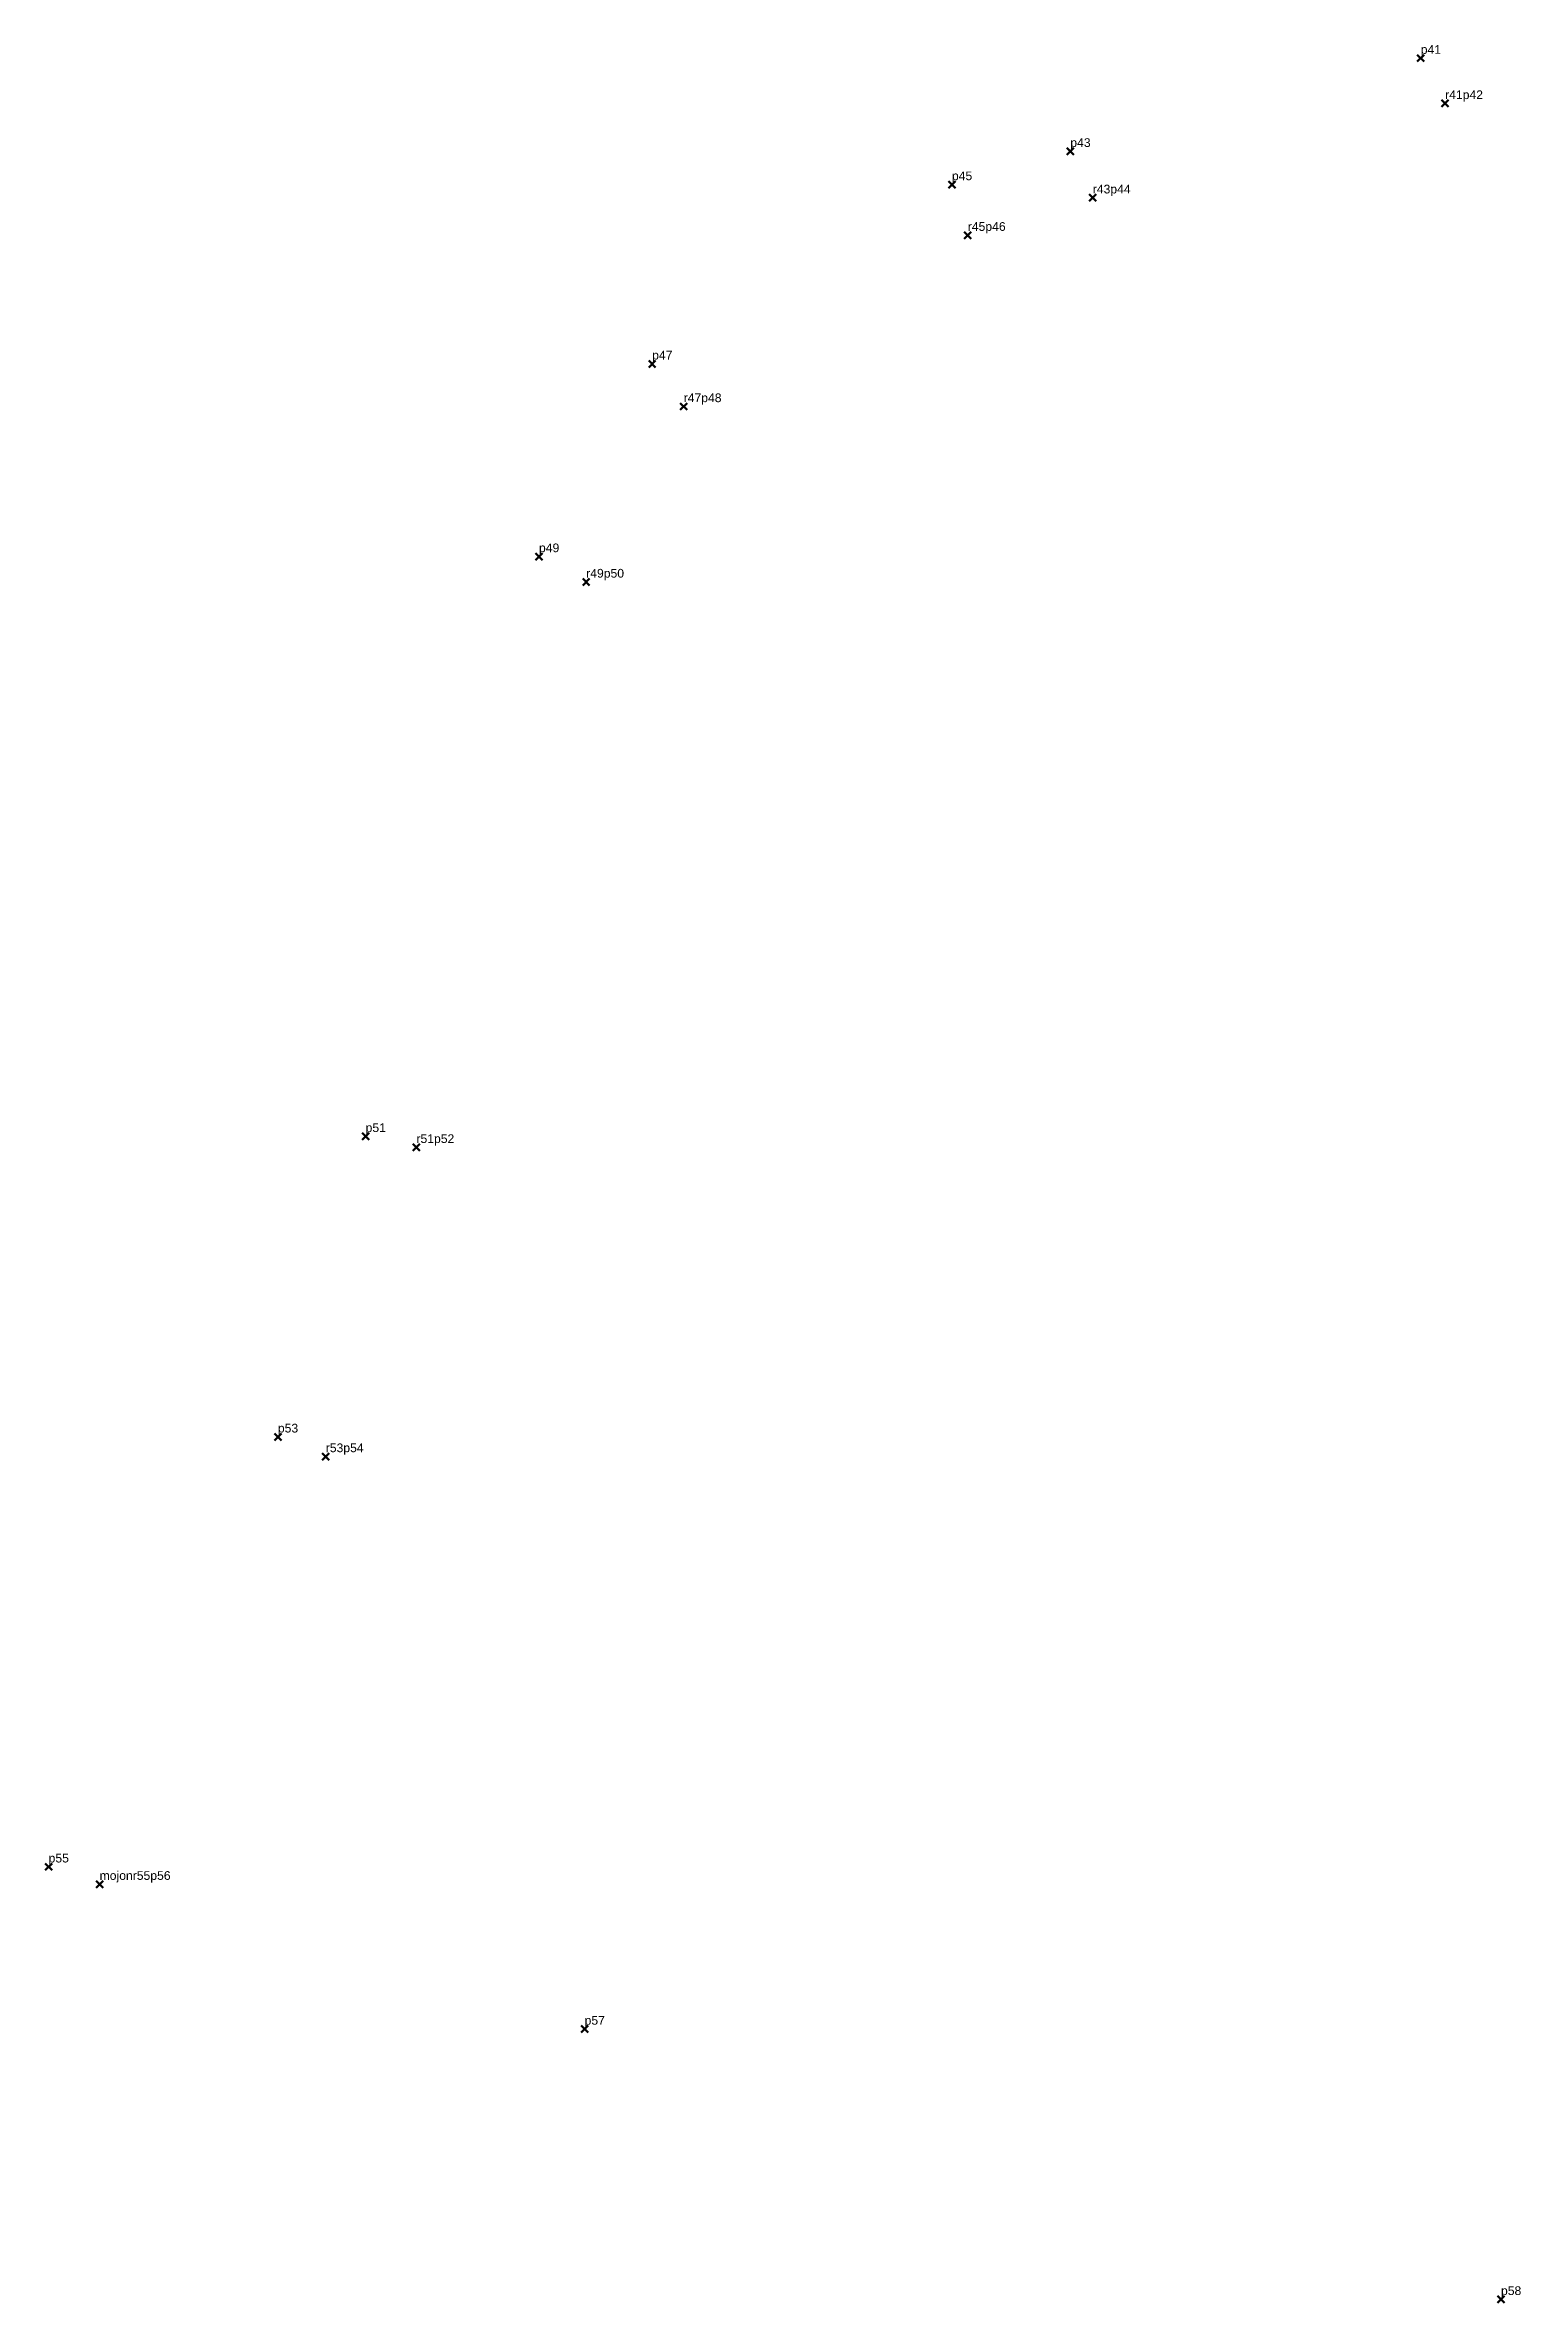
# Model space of a CAD drawing. Header units: millimetres. Extents: x 613315 to 613715, y 1315444 to 1315799.
# Drawn here: x 613314.5 to 613399.3, y 1315524.1 to 1315653.8 of the extents above; entities that cross this region are included whole.
import ezdxf

# ---------------------------------------------------------------- set-up
doc = ezdxf.new("R2010")
doc.units = ezdxf.units.MM
doc.header["$PDMODE"] = 3
doc.header["$PDSIZE"] = 0.2
doc.layers.add('Point', color=5, linetype='CONTINUOUS', lineweight=100)
doc.layers.add('Point_Name', color=1, linetype='CONTINUOUS', lineweight=100)
doc.styles.get("Standard").update_dxf_attribs({"font": 'arial.ttf', "width": 0.65})

msp = doc.modelspace()

# ---------------------------------------------------------------- texts
at = {"layer": 'Point_Name'}
for s, p in [('p41', (613393.56, 1315653.31)), ('r41p42', (613394.96, 1315650.71)), ('p43', (613373.43, 1315647.96)), ('p45', (613366.63, 1315646.05)), ('r43p44', (613374.72, 1315645.29)), ('r45p46', (613367.54, 1315643.14)), ('p47', (613349.41, 1315635.75)), ('r47p48', (613351.22, 1315633.3)), ('p49', (613342.91, 1315624.68)), ('r49p50', (613345.62, 1315623.22)), ('p51', (613332.95, 1315591.37)), ('r51p52', (613335.87, 1315590.74)), ('p53', (613327.91, 1315574.11)), ('r53p54', (613330.66, 1315572.98)), ('p55', (613314.74, 1315549.41)), ('mojonr55p56', (613317.67, 1315548.41)), ('p57', (613345.53, 1315540.09)), ('p58', (613398.17, 1315524.56))]:
    msp.add_text(s, height=0.5, dxfattribs=at).set_placement(p)

# ---------------------------------------------------------------- linework, layer by layer
at = {"layer": 'Point'}
for p in [(613393.56, 1315653.06, 76.2), (613394.96, 1315650.46, 75.56), (613373.43, 1315647.71, 75.37), (613366.63, 1315645.8, 75.19), (613374.72, 1315645.04, 75.82), (613367.54, 1315642.89, 75.52), (613349.41, 1315635.5, 74.93), (613351.22, 1315633.05, 75.61), (613342.91, 1315624.43, 75.57), (613345.62, 1315622.97, 76.05), (613332.95, 1315591.12, 76.43), (613335.87, 1315590.49, 76.91), (613327.91, 1315573.86, 76.5), (613330.66, 1315572.73, 76.44), (613314.74, 1315549.16, 75.78), (613317.67, 1315548.16, 77.02), (613345.53, 1315539.84, 76.09), (613398.17, 1315524.31, 75.36)]:
    msp.add_point(p, dxfattribs=at)

msp.set_redraw_order([(e.dxf.handle, doc.entitydb.next_handle()) for e in msp.query("TEXT MTEXT ATTDEF DIMENSION ARC_DIMENSION")])  # texts and dimensions are drawn at this point

doc.saveas('drawing.dxf')
